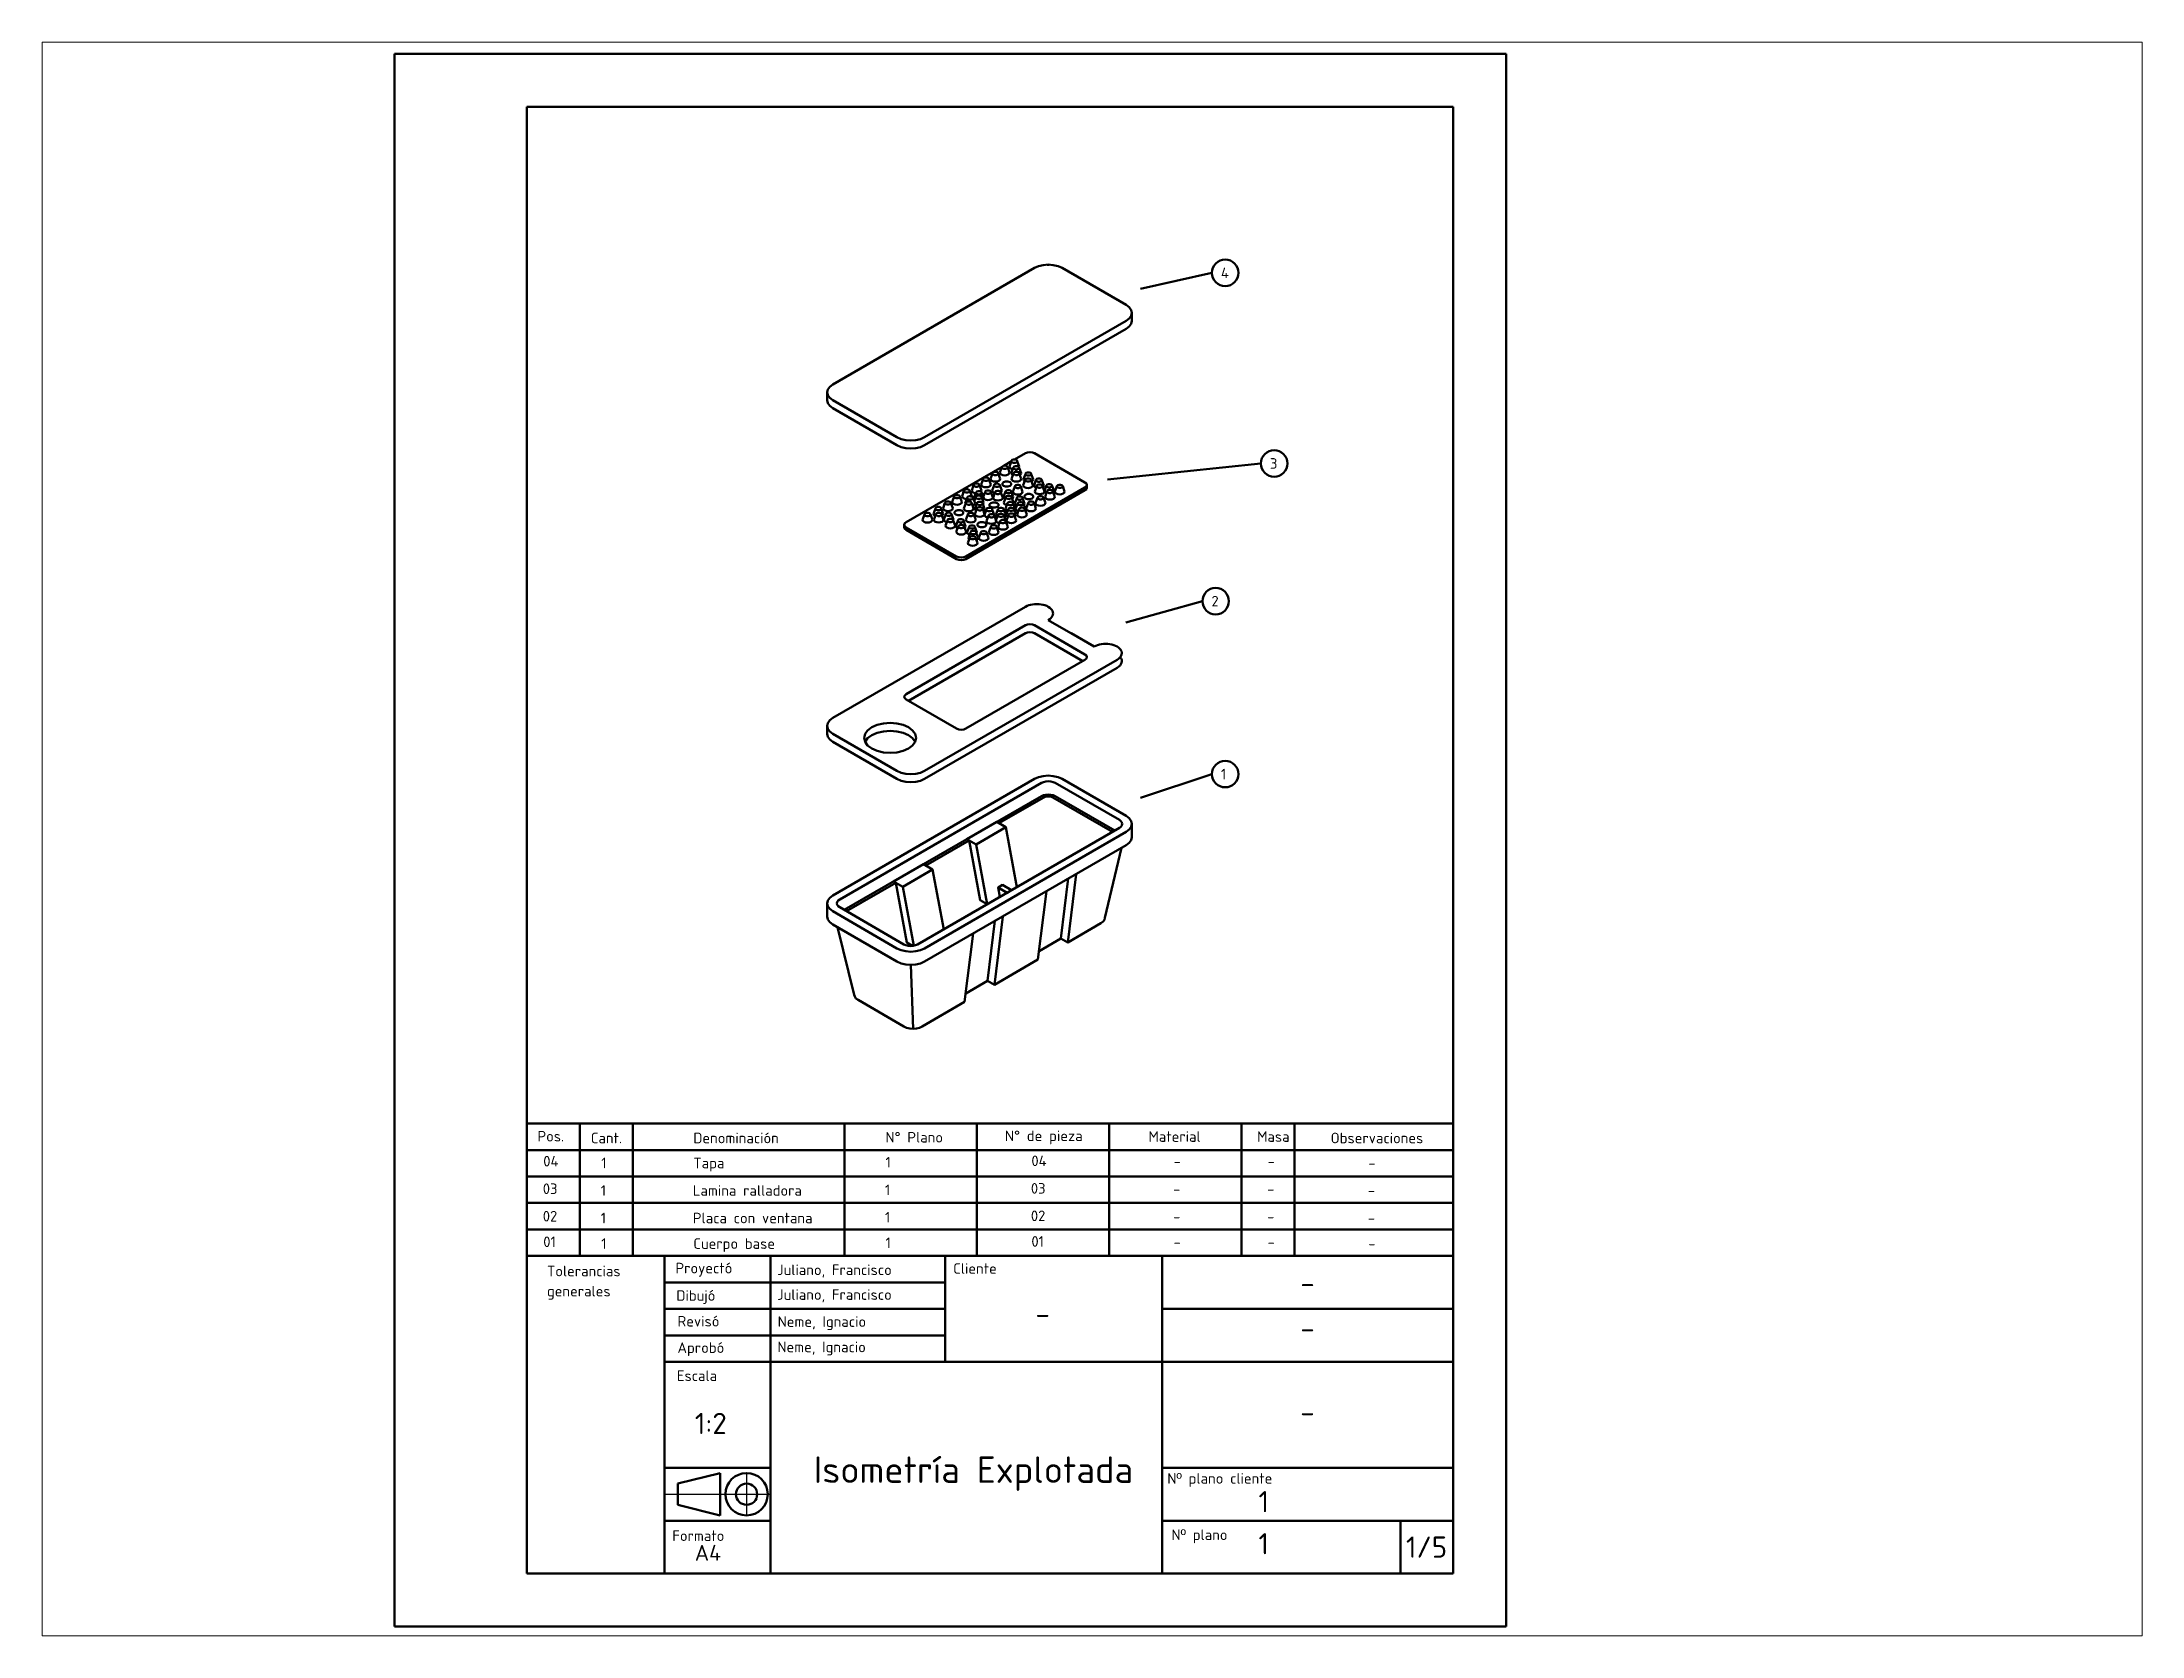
# Paper-space layout 'Presentación2' of a CAD drawing. Header units: millimetres. Extents: x 26 to 231, y 20 to 176.
# The model-space entities are those that its viewports show. They can reach past a viewport. Long polylines and large blocks are cut down to what shows.
import ezdxf

# ---------------------------------------------------------------- set-up
doc = ezdxf.new("R2010")
doc.units = ezdxf.units.MM
doc.header["$LTSCALE"] = 0.25
doc.linetypes.add('ACAD_ISO08W100', pattern=[36, 24, -3, 6, -3])
doc.layers.get('0').update_dxf_attribs({"lineweight": 50})
doc.layers.add('Capa1', color=7, linetype='Continuous')
doc.layers.add('capaCotas', color=7, linetype='Continuous', lineweight=25)
doc.styles.get("Standard").update_dxf_attribs({"font": 'isocpeur.ttf', "height": 2})

psp = doc.layouts.new('Presentación2')

msp = doc.modelspace()

# ---------------------------------------------------------------- texts
for s, height, p in [('4', 2, (2822.85, 2115.14)), ('3', 2, (2832.1, 2079.14)), ('2', 2, (2821.05, 2053.14)), ('1', 2, (2822.85, 2020.49)), ('Pos.', 2, (2693.73, 1952.11)), ('Cant.', 2, (2703.82, 1951.77)), ('Denominación', 2, (2723.17, 1951.77)), ('N° Plano', 2, (2759.47, 1951.91)), ('N° de pieza', 2, (2782.04, 1952.18)), ('Material', 2, (2809.16, 1952.04)), ('Masa', 2, (2829.68, 1952.04)), ('Observaciones', 2, (2843.56, 1951.77)), ('04', 2, (2694.83, 1947.39)), ('1', 2, (2705.78, 1947.05)), ('Tapa', 2, (2723.18, 1947.05)), ('1', 2, (2759.48, 1947.19)), ('04', 2, (2787.04, 1947.46)), ('-', 2, (2813.91, 1947.32)), ('-', 2, (2831.67, 1947.32)), ('-', 2, (2850.69, 1947.05)), ('03', 2, (2694.74, 1942.19)), ('1', 2, (2705.69, 1941.86)), ('Lamina ralladora', 2, (2723.09, 1941.86)), ('1', 2, (2759.39, 1941.99)), ('03', 2, (2786.94, 1942.26)), ('-', 2, (2813.82, 1942.13)), ('-', 2, (2831.58, 1942.13)), ('-', 2, (2850.6, 1941.86)), ('02', 2, (2694.74, 1937)), ('1', 2, (2705.69, 1936.66)), ('Placa con ventana', 2, (2723.09, 1936.66)), ('1', 2, (2759.39, 1936.8)), ('02', 2, (2786.94, 1937.07)), ('-', 2, (2813.82, 1936.93)), ('-', 2, (2831.58, 1936.93)), ('-', 2, (2850.6, 1936.66)), ('01', 2, (2694.83, 1932.17)), ('1', 2, (2705.78, 1931.83)), ('Cuerpo base', 2, (2723.18, 1931.83)), ('1', 2, (2759.48, 1931.97)), ('01', 2, (2787.04, 1932.24)), ('-', 2, (2813.91, 1932.1)), ('-', 2, (2831.67, 1932.1)), ('-', 2, (2850.69, 1931.83)), ('Tolerancias', 2, (2695.53, 1926.65)), ('Proyectó', 2, (2719.8, 1927.2)), ('Juliano, Francisco', 2, (2739.02, 1926.88)), ('Cliente', 2, (2772.28, 1927.12)), ('generales', 2, (2695.53, 1922.85)), ('Dibujó', 2, (2719.97, 1922.02)), ('Juliano, Francisco', 2, (2739.02, 1922.2)), ('-', 4, (2837.84, 1923.4)), ('Revisó', 2, (2720.19, 1917.17)), ('Neme, Ignacio', 2, (2739.11, 1917.1)), ('-', 4, (2787.81, 1917.58)), ('-', 4, (2837.84, 1914.86)), ('Aprobó', 2, (2720.18, 1912.18)), ('Neme, Ignacio', 2, (2739.06, 1912.31)), ('Escala ', 2, (2720.08, 1906.88)), ('1:2', 4, (2723.46, 1896.87)), ('-', 4, (2837.84, 1899.02)), ('Isometría Explotada', 5, (2745.92, 1887.64)), ('Nº plano cliente', 2, (2812.72, 1887.49)), ('1', 4, (2829.94, 1882.1)), ('Formato', 2, (2719.21, 1876.67)), ('Nº plano ', 2, (2813.5, 1876.85)), ('1', 4, (2829.93, 1874.16)), ('A4', 3, (2723.46, 1872.95))]:
    msp.add_text(s, height=height).set_placement(p)
at = {"layer": 'Capa1', "lineweight": 35}
msp.add_text('1/5', height=4, dxfattribs=at).set_placement((2857.79, 1873.52))

# ---------------------------------------------------------------- linework, layer by layer
for p, q in [((2876.74, 2157.5), (2666.74, 2157.5)), ((2666.74, 2157.5), (2666.74, 1860.5)), ((2876.74, 2157.5), (2876.74, 1860.5)), ((2866.74, 2147.5), (2691.74, 2147.5)), ((2691.74, 2147.5), (2691.74, 1870.5)), ((2866.74, 2147.5), (2866.74, 1870.5)), ((2790.23, 2117.7), (2790.23, 2117.49)), ((2807.65, 2113.14), (2821.15, 2116.14)), ((2806.03, 2107.08), (2806.03, 2108.58)), ((2748.45, 2092.08), (2748.45, 2093.58)), ((2781.09, 2078.43), (2781.45, 2079.43)), ((2782.92, 2078.43), (2782.56, 2079.43)), ((2782.91, 2079.58), (2783.27, 2080.58)), ((2783.25, 2078.33), (2783.62, 2079.33)), ((2784.74, 2079.58), (2784.38, 2080.58)), ((2785.09, 2078.33), (2784.72, 2079.33)), ((2801.4, 2077.14), (2830.4, 2080.14)), ((2773.94, 2073.95), (2774.31, 2074.95)), ((2775.78, 2073.95), (2775.41, 2074.95)), ((2775.76, 2075.05), (2776.13, 2076.05)), ((2777.6, 2075.05), (2777.23, 2076.05)), ((2777.54, 2076.18), (2777.9, 2077.18)), ((2777.95, 2073.82), (2778.29, 2074.75)), ((2779.37, 2076.18), (2779.01, 2077.18)), ((2779.31, 2077.25), (2779.68, 2078.25)), ((2779.76, 2073.75), (2779.4, 2074.75)), ((2779.61, 2075.03), (2779.98, 2076.03)), ((2781.15, 2077.25), (2780.78, 2078.25)), ((2781.45, 2075.03), (2781.08, 2076.03)), ((2781.78, 2073.83), (2782.15, 2074.83)), ((2783.62, 2073.83), (2783.25, 2074.83)), ((2783.3, 2077.25), (2783.66, 2078.25)), ((2783.56, 2074.8), (2783.92, 2075.8)), ((2785.13, 2077.25), (2784.76, 2078.25)), ((2785.39, 2074.8), (2785.02, 2075.8)), ((2785.5, 2076.03), (2785.87, 2077.03)), ((2785.55, 2077.15), (2785.91, 2078.15)), ((2787.34, 2076.03), (2786.97, 2077.03)), ((2787.38, 2077.15), (2787.02, 2078.15)), ((2787.54, 2076), (2787.91, 2077)), ((2787.67, 2074.88), (2788.04, 2075.88)), ((2789.38, 2076), (2789.01, 2077)), ((2789.51, 2074.88), (2789.14, 2075.88)), ((2789.49, 2074.93), (2789.85, 2075.93)), ((2789.62, 2073.85), (2789.98, 2074.85)), ((2791.32, 2074.93), (2790.96, 2075.93)), ((2791.45, 2073.85), (2791.09, 2074.85)), ((2791.48, 2074.83), (2791.85, 2075.83)), ((2793.32, 2074.83), (2792.95, 2075.83)), ((2797.52, 2075.58), (2797.52, 2076.08)), ((2768.53, 2070.63), (2768.9, 2071.63)), ((2770.37, 2070.63), (2770, 2071.63)), ((2770.35, 2071.68), (2770.72, 2072.68)), ((2772.19, 2071.68), (2771.82, 2072.68)), ((2772.08, 2072.88), (2772.45, 2073.88)), ((2773.92, 2072.88), (2773.55, 2073.88)), ((2774.29, 2071.65), (2774.66, 2072.65)), ((2774.55, 2072.65), (2774.92, 2073.65)), ((2776.13, 2071.65), (2775.76, 2072.65)), ((2776.39, 2072.65), (2776.02, 2073.65)), ((2776.19, 2073.6), (2776.56, 2074.6)), ((2776.25, 2073.03), (2776.52, 2073.78)), ((2776.37, 2071.6), (2776.73, 2072.6)), ((2776.37, 2070.6), (2776.73, 2071.6)), ((2777.99, 2072.78), (2777.62, 2073.78)), ((2778.03, 2073.6), (2777.66, 2074.6)), ((2778.2, 2071.6), (2777.84, 2072.6)), ((2778.2, 2070.6), (2777.84, 2071.6)), ((2778.19, 2070.45), (2778.55, 2071.45)), ((2780.02, 2070.45), (2779.66, 2071.45)), ((2779.79, 2073.68), (2780.16, 2074.68)), ((2780.35, 2070.45), (2780.72, 2071.45)), ((2781.63, 2073.68), (2781.26, 2074.68)), ((2781.82, 2072.75), (2782.19, 2073.75)), ((2782.19, 2070.45), (2781.82, 2071.45)), ((2782.13, 2071.58), (2782.49, 2072.58)), ((2782.3, 2070.48), (2782.67, 2071.48)), ((2783.66, 2072.75), (2783.29, 2073.75)), ((2783.96, 2071.58), (2783.6, 2072.58)), ((2784.14, 2070.48), (2783.77, 2071.48)), ((2783.9, 2072.6), (2784.27, 2073.6)), ((2784.07, 2071.55), (2784.44, 2072.55)), ((2784.33, 2070.5), (2784.7, 2071.5)), ((2785.74, 2072.6), (2785.37, 2073.6)), ((2785.91, 2071.55), (2785.54, 2072.55)), ((2786.17, 2070.5), (2785.8, 2071.5)), ((2786.07, 2071.65), (2786.43, 2072.65)), ((2787.9, 2071.65), (2787.54, 2072.65)), ((2787.84, 2072.68), (2788.21, 2073.68)), ((2789.68, 2072.68), (2789.31, 2073.68)), ((2763.03, 2068.08), (2763.03, 2068.58)), ((2766.49, 2069.5), (2766.86, 2070.5)), ((2768.33, 2069.5), (2767.96, 2070.5)), ((2768.62, 2069.53), (2768.98, 2070.53)), ((2770.45, 2069.53), (2770.09, 2070.53)), ((2770.48, 2069.55), (2770.85, 2070.55)), ((2770.82, 2068.4), (2771.19, 2069.4)), ((2772.32, 2069.55), (2771.95, 2070.55)), ((2772.66, 2068.4), (2772.29, 2069.4)), ((2772.77, 2068.33), (2773.14, 2069.33)), ((2772.86, 2067.23), (2773.23, 2068.23)), ((2774.61, 2068.33), (2774.24, 2069.33)), ((2774.7, 2067.23), (2774.33, 2068.23)), ((2774.68, 2069.53), (2775.05, 2070.53)), ((2774.89, 2067.15), (2775.26, 2068.15)), ((2775.15, 2066.1), (2775.52, 2067.1)), ((2776.52, 2069.53), (2776.15, 2070.53)), ((2776.73, 2067.15), (2776.36, 2068.15)), ((2776.99, 2066.1), (2776.62, 2067.1)), ((2777.1, 2066.08), (2777.47, 2067.08)), ((2778.94, 2066.08), (2778.57, 2067.08)), ((2778.58, 2069.28), (2778.94, 2070.28)), ((2779.01, 2067.18), (2779.38, 2068.18)), ((2780.41, 2069.28), (2780.05, 2070.28)), ((2780.35, 2069.35), (2780.72, 2070.35)), ((2780.85, 2067.18), (2780.48, 2068.18)), ((2780.74, 2068.18), (2781.11, 2069.18)), ((2782.19, 2069.35), (2781.82, 2070.35)), ((2782.58, 2068.18), (2782.21, 2069.18)), ((2782.34, 2069.4), (2782.71, 2070.4)), ((2784.18, 2069.4), (2783.81, 2070.4)), ((2775.02, 2065.13), (2775.39, 2066.13)), ((2776.86, 2065.13), (2776.49, 2066.13)), ((2804.85, 2050.14), (2819.35, 2054.14)), ((2790.23, 2050.58), (2798.89, 2045.58)), ((2798.89, 2045.58), (2794.56, 2048.08)), ((2748.45, 2029.08), (2748.45, 2030.58)), ((2807.65, 2016.99), (2821.15, 2021.49)), ((2789.37, 2017.08), (2780.92, 2012.2)), ((2806.03, 2009.58), (2806.03, 2012.08)), ((2775.29, 2008.95), (2767.07, 2004.2)), ((2800.91, 1994.33), (2804.07, 2007.57)), ((2761.44, 2000.95), (2752.13, 1995.58)), ((2788.28, 1986.45), (2789.88, 1999.37)), ((2793.91, 1989.7), (2795.51, 2002.62)), ((2748.45, 1994.58), (2748.45, 1997.08)), ((2753.58, 1979.83), (2750.43, 1992.56)), ((2780.06, 1981.7), (2781.66, 1994.62)), ((2774.43, 1978.45), (2776.03, 1991.37)), ((2764.69, 1973.41), (2764.28, 1985.46)), ((2701.74, 1955.5), (2691.74, 1955.5)), ((2701.74, 1950.5), (2701.74, 1955.5)), ((2701.74, 1955.5), (2711.74, 1955.5)), ((2711.74, 1955.5), (2711.74, 1950.5)), ((2711.74, 1955.5), (2751.74, 1955.5)), ((2751.74, 1955.5), (2751.74, 1950.5)), ((2751.74, 1955.5), (2776.74, 1955.5)), ((2776.74, 1955.5), (2801.74, 1955.5)), ((2776.74, 1955.5), (2776.74, 1950.5)), ((2801.74, 1955.5), (2826.74, 1955.5)), ((2801.74, 1955.5), (2801.74, 1950.5)), ((2826.74, 1955.5), (2836.74, 1955.5)), ((2826.74, 1955.5), (2826.74, 1950.5)), ((2836.74, 1955.5), (2866.74, 1955.5)), ((2836.74, 1955.5), (2836.74, 1950.5)), ((2701.74, 1950.5), (2691.74, 1950.5)), ((2701.74, 1945.5), (2701.74, 1950.5)), ((2701.74, 1950.5), (2711.74, 1950.5)), ((2711.74, 1950.5), (2711.74, 1945.5)), ((2711.74, 1950.5), (2751.74, 1950.5)), ((2751.74, 1950.5), (2751.74, 1945.5)), ((2751.74, 1950.5), (2776.74, 1950.5)), ((2776.74, 1950.5), (2801.74, 1950.5)), ((2776.74, 1950.5), (2776.74, 1945.5)), ((2801.74, 1950.5), (2826.74, 1950.5)), ((2801.74, 1950.5), (2801.74, 1945.5)), ((2826.74, 1950.5), (2836.74, 1950.5)), ((2826.74, 1950.5), (2826.74, 1945.5)), ((2836.74, 1950.5), (2866.74, 1950.5)), ((2836.74, 1950.5), (2836.74, 1945.5)), ((2701.74, 1945.5), (2691.74, 1945.5)), ((2701.74, 1940.5), (2701.74, 1945.5)), ((2701.74, 1945.5), (2711.74, 1945.5)), ((2711.74, 1945.5), (2711.74, 1940.5)), ((2711.74, 1945.5), (2751.74, 1945.5)), ((2751.74, 1945.5), (2751.74, 1940.5)), ((2751.74, 1945.5), (2776.74, 1945.5)), ((2776.74, 1945.5), (2801.74, 1945.5)), ((2776.74, 1945.5), (2776.74, 1940.5)), ((2801.74, 1945.5), (2826.74, 1945.5)), ((2801.74, 1945.5), (2801.74, 1940.5)), ((2826.74, 1945.5), (2836.74, 1945.5)), ((2826.74, 1945.5), (2826.74, 1940.5)), ((2836.74, 1945.5), (2866.74, 1945.5)), ((2836.74, 1945.5), (2836.74, 1940.5)), ((2701.74, 1940.5), (2691.74, 1940.5)), ((2701.74, 1935.5), (2701.74, 1940.5)), ((2701.74, 1940.5), (2711.74, 1940.5)), ((2711.74, 1940.5), (2711.74, 1935.5)), ((2711.74, 1940.5), (2751.74, 1940.5)), ((2751.74, 1940.5), (2751.74, 1935.5)), ((2751.74, 1940.5), (2776.74, 1940.5)), ((2776.74, 1940.5), (2801.74, 1940.5)), ((2776.74, 1940.5), (2776.74, 1935.5)), ((2801.74, 1940.5), (2826.74, 1940.5)), ((2801.74, 1940.5), (2801.74, 1935.5)), ((2826.74, 1940.5), (2836.74, 1940.5)), ((2826.74, 1940.5), (2826.74, 1935.5)), ((2836.74, 1940.5), (2866.74, 1940.5)), ((2836.74, 1940.5), (2836.74, 1935.5)), ((2701.74, 1935.5), (2691.74, 1935.5)), ((2701.74, 1930.5), (2701.74, 1935.5)), ((2701.74, 1935.5), (2711.74, 1935.5)), ((2711.74, 1935.5), (2711.74, 1930.5)), ((2711.74, 1935.5), (2751.74, 1935.5)), ((2751.74, 1935.5), (2751.74, 1930.5)), ((2751.74, 1935.5), (2776.74, 1935.5)), ((2776.74, 1935.5), (2801.74, 1935.5)), ((2776.74, 1935.5), (2776.74, 1930.5)), ((2801.74, 1935.5), (2826.74, 1935.5)), ((2801.74, 1935.5), (2801.74, 1930.5)), ((2826.74, 1935.5), (2836.74, 1935.5)), ((2826.74, 1935.5), (2826.74, 1930.5)), ((2836.74, 1935.5), (2866.74, 1935.5)), ((2836.74, 1935.5), (2836.74, 1930.5)), ((2691.74, 1930.5), (2866.74, 1930.5)), ((2691.74, 1930.5), (2701.74, 1930.5)), ((2717.74, 1920.5), (2717.74, 1930.5)), ((2737.74, 1920.5), (2737.74, 1930.5)), ((2770.74, 1915.5), (2770.74, 1930.5)), ((2801.74, 1930.5), (2811.74, 1930.5)), ((2811.74, 1930.5), (2811.74, 1870.5)), ((2717.74, 1925.5), (2760.74, 1925.5)), ((2760.74, 1925.5), (2770.74, 1925.5)), ((2717.74, 1920.5), (2760.74, 1920.5)), ((2717.74, 1920.5), (2717.74, 1870.5)), ((2737.74, 1920.5), (2737.74, 1870.5)), ((2760.74, 1920.5), (2770.74, 1920.5)), ((2866.74, 1920.5), (2811.74, 1920.5)), ((2717.74, 1915.5), (2760.74, 1915.5)), ((2760.74, 1915.5), (2770.74, 1915.5)), ((2770.74, 1915.5), (2770.74, 1910.5)), ((2717.74, 1910.5), (2760.74, 1910.5)), ((2760.74, 1910.5), (2801.74, 1910.5)), ((2801.74, 1910.5), (2866.74, 1910.5)), ((2717.74, 1890.5), (2737.74, 1890.5)), ((2720.24, 1887.5), (2728.24, 1889.5)), ((2728.24, 1889.5), (2728.24, 1881.5)), ((2866.74, 1890.5), (2811.74, 1890.5)), ((2717.74, 1883.37), (2717.74, 1885.87)), ((2720.24, 1883.5), (2720.24, 1887.5)), ((2717.74, 1883.37), (2717.74, 1880.5)), ((2717.74, 1880.5), (2737.74, 1880.5)), ((2717.74, 1880.5), (2717.74, 1880.5)), ((2717.74, 1880.5), (2720.24, 1880.5)), ((2720.24, 1883.5), (2728.24, 1881.5)), ((2866.74, 1880.5), (2811.74, 1880.5)), ((2866.74, 1880.5), (2856.74, 1880.5)), ((2856.74, 1880.5), (2856.74, 1870.5)), ((2691.74, 1870.5), (2866.74, 1870.5)), ((2666.74, 1860.5), (2876.74, 1860.5))]:
    msp.add_line(p, q)
for points in [[(2804.96, 2107.08), (2805.54, 2107.52), (2805.91, 2108.03), (2806.03, 2108.58), (2805.91, 2109.12), (2805.54, 2109.64), (2804.96, 2110.08), (2792.83, 2117.08), (2792.07, 2117.41), (2791.18, 2117.62), (2790.23, 2117.7), (2789.28, 2117.62), (2788.4, 2117.41), (2787.63, 2117.08), (2749.53, 2095.08), (2748.95, 2094.64), (2748.58, 2094.12), (2748.45, 2093.58), (2748.58, 2093.03), (2748.95, 2092.52), (2749.53, 2092.08), (2761.65, 2085.08), (2762.41, 2084.74), (2763.3, 2084.53), (2764.25, 2084.45), (2765.2, 2084.53), (2766.09, 2084.74), (2766.85, 2085.08)], [(2782.4, 2079.65), (2782.15, 2079.73), (2781.86, 2079.73), (2781.62, 2079.65), (2781.47, 2079.51), (2781.47, 2079.34), (2781.62, 2079.2), (2781.86, 2079.12), (2782.15, 2079.12), (2782.4, 2079.2), (2782.54, 2079.34), (2782.54, 2079.51)], [(2784.21, 2080.8), (2783.97, 2080.88), (2783.68, 2080.88), (2783.43, 2080.8), (2783.29, 2080.66), (2783.29, 2080.49), (2783.43, 2080.35), (2783.68, 2080.27), (2783.97, 2080.27), (2784.21, 2080.35), (2784.36, 2080.49), (2784.36, 2080.66)], [(2784.56, 2079.55), (2784.31, 2079.63), (2784.03, 2079.63), (2783.78, 2079.55), (2783.64, 2079.41), (2783.64, 2079.24), (2783.78, 2079.1), (2784.03, 2079.02), (2784.31, 2079.02), (2784.56, 2079.1), (2784.7, 2079.24), (2784.7, 2079.41)], [(2775.25, 2075.18), (2775, 2075.26), (2774.72, 2075.26), (2774.47, 2075.18), (2774.33, 2075.03), (2774.33, 2074.87), (2774.47, 2074.73), (2774.72, 2074.64), (2775, 2074.64), (2775.25, 2074.73), (2775.39, 2074.87), (2775.39, 2075.03)], [(2777.07, 2076.28), (2776.82, 2076.36), (2776.54, 2076.36), (2776.29, 2076.28), (2776.15, 2076.13), (2776.15, 2075.97), (2776.29, 2075.83), (2776.54, 2075.74), (2776.82, 2075.74), (2777.07, 2075.83), (2777.21, 2075.97), (2777.21, 2076.13)], [(2777.5, 2074.83), (2777.26, 2074.91), (2776.97, 2074.91), (2776.72, 2074.83), (2776.58, 2074.68), (2776.58, 2074.52), (2776.72, 2074.38), (2776.97, 2074.29), (2777.26, 2074.29), (2777.5, 2074.38), (2777.64, 2074.52), (2777.64, 2074.68)], [(2778.84, 2077.4), (2778.6, 2077.48), (2778.31, 2077.48), (2778.07, 2077.4), (2777.92, 2077.26), (2777.92, 2077.09), (2778.07, 2076.95), (2778.31, 2076.87), (2778.6, 2076.87), (2778.84, 2076.95), (2778.99, 2077.09), (2778.99, 2077.26)], [(2779.23, 2074.98), (2778.99, 2075.06), (2778.7, 2075.06), (2778.45, 2074.98), (2778.31, 2074.83), (2778.31, 2074.67), (2778.45, 2074.53), (2778.7, 2074.44), (2778.99, 2074.44), (2779.23, 2074.53), (2779.38, 2074.67), (2779.38, 2074.83)], [(2780.62, 2078.48), (2780.37, 2078.56), (2780.09, 2078.56), (2779.84, 2078.48), (2779.7, 2078.33), (2779.7, 2078.17), (2779.84, 2078.03), (2780.09, 2077.94), (2780.37, 2077.94), (2780.62, 2078.03), (2780.76, 2078.17), (2780.76, 2078.33)], [(2780.92, 2076.25), (2780.68, 2076.33), (2780.39, 2076.33), (2780.14, 2076.25), (2780, 2076.11), (2780, 2075.94), (2780.14, 2075.8), (2780.39, 2075.72), (2780.68, 2075.72), (2780.92, 2075.8), (2781.07, 2075.94), (2781.07, 2076.11)], [(2781.1, 2074.9), (2780.85, 2074.98), (2780.56, 2074.98), (2780.32, 2074.9), (2780.17, 2074.76), (2780.17, 2074.59), (2780.32, 2074.45), (2780.56, 2074.37), (2780.85, 2074.37), (2781.1, 2074.45), (2781.24, 2074.59), (2781.24, 2074.76)], [(2783, 2076.6), (2782.62, 2076.73), (2782.17, 2076.73), (2781.79, 2076.6), (2781.57, 2076.38), (2781.57, 2076.12), (2781.79, 2075.9), (2782.17, 2075.77), (2782.62, 2075.77), (2783, 2075.9), (2783.22, 2076.12), (2783.22, 2076.38)], [(2783.09, 2075.05), (2782.84, 2075.13), (2782.56, 2075.13), (2782.31, 2075.05), (2782.17, 2074.91), (2782.17, 2074.74), (2782.31, 2074.6), (2782.56, 2074.52), (2782.84, 2074.52), (2783.09, 2074.6), (2783.23, 2074.74), (2783.23, 2074.91)], [(2784.6, 2078.48), (2784.36, 2078.56), (2784.07, 2078.56), (2783.82, 2078.48), (2783.68, 2078.33), (2783.68, 2078.17), (2783.82, 2078.03), (2784.07, 2077.94), (2784.36, 2077.94), (2784.6, 2078.03), (2784.75, 2078.17), (2784.75, 2078.33)], [(2784.86, 2076.03), (2784.62, 2076.11), (2784.33, 2076.11), (2784.08, 2076.03), (2783.94, 2075.88), (2783.94, 2075.72), (2784.08, 2075.58), (2784.33, 2075.49), (2784.62, 2075.49), (2784.86, 2075.58), (2785.01, 2075.72), (2785.01, 2075.88)], [(2786.81, 2077.25), (2786.56, 2077.33), (2786.28, 2077.33), (2786.03, 2077.25), (2785.89, 2077.11), (2785.89, 2076.94), (2786.03, 2076.8), (2786.28, 2076.72), (2786.56, 2076.72), (2786.81, 2076.8), (2786.95, 2076.94), (2786.95, 2077.11)], [(2786.86, 2078.38), (2786.61, 2078.46), (2786.32, 2078.46), (2786.08, 2078.38), (2785.93, 2078.23), (2785.93, 2078.07), (2786.08, 2077.93), (2786.32, 2077.84), (2786.61, 2077.84), (2786.86, 2077.93), (2787, 2078.07), (2787, 2078.23)], [(2788.85, 2077.23), (2788.6, 2077.31), (2788.31, 2077.31), (2788.07, 2077.23), (2787.93, 2077.08), (2787.93, 2076.92), (2788.07, 2076.78), (2788.31, 2076.69), (2788.6, 2076.69), (2788.85, 2076.78), (2788.99, 2076.92), (2788.99, 2077.08)], [(2788.98, 2076.1), (2788.73, 2076.18), (2788.44, 2076.18), (2788.2, 2076.1), (2788.05, 2075.96), (2788.05, 2075.79), (2788.2, 2075.65), (2788.44, 2075.57), (2788.73, 2075.57), (2788.98, 2075.65), (2789.12, 2075.79), (2789.12, 2075.96)], [(2790.8, 2076.15), (2790.55, 2076.23), (2790.26, 2076.23), (2790.02, 2076.15), (2789.87, 2076.01), (2789.87, 2075.84), (2790.02, 2075.7), (2790.26, 2075.62), (2790.55, 2075.62), (2790.8, 2075.7), (2790.94, 2075.84), (2790.94, 2076.01)], [(2790.93, 2075.08), (2790.68, 2075.16), (2790.39, 2075.16), (2790.15, 2075.08), (2790, 2074.93), (2790, 2074.77), (2790.15, 2074.63), (2790.39, 2074.54), (2790.68, 2074.54), (2790.93, 2074.63), (2791.07, 2074.77), (2791.07, 2074.93)], [(2792.79, 2076.05), (2792.54, 2076.13), (2792.26, 2076.13), (2792.01, 2076.05), (2791.87, 2075.91), (2791.87, 2075.74), (2792.01, 2075.6), (2792.26, 2075.52), (2792.54, 2075.52), (2792.79, 2075.6), (2792.93, 2075.74), (2792.93, 2075.91)], [(2767.8, 2070.73), (2767.56, 2070.81), (2767.27, 2070.81), (2767.02, 2070.73), (2766.88, 2070.58), (2766.88, 2070.42), (2767.02, 2070.28), (2767.27, 2070.19), (2767.56, 2070.19), (2767.8, 2070.28), (2767.95, 2070.42), (2767.95, 2070.58)], [(2769.84, 2071.85), (2769.59, 2071.93), (2769.31, 2071.93), (2769.06, 2071.85), (2768.92, 2071.71), (2768.92, 2071.54), (2769.06, 2071.4), (2769.31, 2071.32), (2769.59, 2071.32), (2769.84, 2071.4), (2769.98, 2071.54), (2769.98, 2071.71)], [(2769.92, 2070.75), (2769.68, 2070.83), (2769.39, 2070.83), (2769.15, 2070.75), (2769, 2070.61), (2769, 2070.44), (2769.15, 2070.3), (2769.39, 2070.22), (2769.68, 2070.22), (2769.92, 2070.3), (2770.07, 2070.44), (2770.07, 2070.61)], [(2771.66, 2072.9), (2771.41, 2072.98), (2771.12, 2072.98), (2770.88, 2072.9), (2770.73, 2072.76), (2770.73, 2072.59), (2770.88, 2072.45), (2771.12, 2072.37), (2771.41, 2072.37), (2771.66, 2072.45), (2771.8, 2072.59), (2771.8, 2072.76)], [(2771.79, 2070.78), (2771.54, 2070.86), (2771.25, 2070.86), (2771.01, 2070.78), (2770.86, 2070.63), (2770.86, 2070.47), (2771.01, 2070.33), (2771.25, 2070.24), (2771.54, 2070.24), (2771.79, 2070.33), (2771.93, 2070.47), (2771.93, 2070.63)], [(2773.39, 2074.1), (2773.14, 2074.18), (2772.86, 2074.18), (2772.61, 2074.1), (2772.47, 2073.96), (2772.47, 2073.79), (2772.61, 2073.65), (2772.86, 2073.57), (2773.14, 2073.57), (2773.39, 2073.65), (2773.53, 2073.79), (2773.53, 2073.96)], [(2773.95, 2071.18), (2773.57, 2071.3), (2773.12, 2071.3), (2772.74, 2071.18), (2772.52, 2070.95), (2772.52, 2070.7), (2772.74, 2070.48), (2773.12, 2070.35), (2773.57, 2070.35), (2773.95, 2070.48), (2774.17, 2070.7), (2774.17, 2070.95)], [(2775.6, 2072.88), (2775.35, 2072.96), (2775.06, 2072.96), (2774.82, 2072.88), (2774.67, 2072.73), (2774.67, 2072.57), (2774.82, 2072.43), (2775.06, 2072.34), (2775.35, 2072.34), (2775.6, 2072.43), (2775.74, 2072.57), (2775.74, 2072.73)], [(2775.86, 2073.88), (2775.61, 2073.96), (2775.32, 2073.96), (2775.08, 2073.88), (2774.93, 2073.73), (2774.93, 2073.57), (2775.08, 2073.43), (2775.32, 2073.34), (2775.61, 2073.34), (2775.86, 2073.43), (2776, 2073.57), (2776, 2073.73)], [(2775.99, 2070.75), (2775.74, 2070.83), (2775.45, 2070.83), (2775.21, 2070.75), (2775.06, 2070.61), (2775.06, 2070.44), (2775.21, 2070.3), (2775.45, 2070.22), (2775.74, 2070.22), (2775.99, 2070.3), (2776.13, 2070.44), (2776.13, 2070.61)], [(2777.46, 2074), (2777.21, 2074.08), (2776.93, 2074.08), (2776.68, 2074), (2776.54, 2073.86), (2776.54, 2073.69), (2776.68, 2073.55), (2776.93, 2073.47), (2777.21, 2073.47), (2777.46, 2073.55), (2777.6, 2073.69), (2777.6, 2073.86)], [(2777.68, 2072.83), (2777.43, 2072.91), (2777.14, 2072.91), (2776.9, 2072.83), (2776.75, 2072.68), (2776.75, 2072.52), (2776.9, 2072.38), (2777.14, 2072.29), (2777.43, 2072.29), (2777.68, 2072.38), (2777.82, 2072.52), (2777.82, 2072.68)], [(2777.68, 2071.83), (2777.43, 2071.91), (2777.14, 2071.91), (2776.9, 2071.83), (2776.75, 2071.68), (2776.75, 2071.52), (2776.9, 2071.38), (2777.14, 2071.29), (2777.43, 2071.29), (2777.68, 2071.38), (2777.82, 2071.52), (2777.82, 2071.68)], [(2779.49, 2071.68), (2779.25, 2071.76), (2778.96, 2071.76), (2778.71, 2071.68), (2778.57, 2071.53), (2778.57, 2071.37), (2778.71, 2071.23), (2778.96, 2071.14), (2779.25, 2071.14), (2779.49, 2071.23), (2779.64, 2071.37), (2779.64, 2071.53)], [(2780.58, 2072.65), (2780.19, 2072.78), (2779.75, 2072.78), (2779.36, 2072.65), (2779.14, 2072.43), (2779.14, 2072.17), (2779.36, 2071.95), (2779.75, 2071.82), (2780.19, 2071.82), (2780.58, 2071.95), (2780.8, 2072.17), (2780.8, 2072.43)], [(2781.66, 2071.68), (2781.41, 2071.76), (2781.13, 2071.76), (2780.88, 2071.68), (2780.74, 2071.53), (2780.74, 2071.37), (2780.88, 2071.23), (2781.13, 2071.14), (2781.41, 2071.14), (2781.66, 2071.23), (2781.8, 2071.37), (2781.8, 2071.53)], [(2783.13, 2073.98), (2782.88, 2074.06), (2782.6, 2074.06), (2782.35, 2073.98), (2782.21, 2073.83), (2782.21, 2073.67), (2782.35, 2073.53), (2782.6, 2073.44), (2782.88, 2073.44), (2783.13, 2073.53), (2783.27, 2073.67), (2783.27, 2073.83)], [(2783.43, 2072.8), (2783.19, 2072.88), (2782.9, 2072.88), (2782.66, 2072.8), (2782.51, 2072.66), (2782.51, 2072.49), (2782.66, 2072.35), (2782.9, 2072.27), (2783.19, 2072.27), (2783.43, 2072.35), (2783.58, 2072.49), (2783.58, 2072.66)], [(2783.61, 2071.7), (2783.36, 2071.78), (2783.08, 2071.78), (2782.83, 2071.7), (2782.69, 2071.56), (2782.69, 2071.39), (2782.83, 2071.25), (2783.08, 2071.17), (2783.36, 2071.17), (2783.61, 2071.25), (2783.75, 2071.39), (2783.75, 2071.56)], [(2785.21, 2073.83), (2784.96, 2073.91), (2784.68, 2073.91), (2784.43, 2073.83), (2784.29, 2073.68), (2784.29, 2073.52), (2784.43, 2073.38), (2784.68, 2073.29), (2784.96, 2073.29), (2785.21, 2073.38), (2785.35, 2073.52), (2785.35, 2073.68)], [(2785.38, 2072.78), (2785.14, 2072.86), (2784.85, 2072.86), (2784.6, 2072.78), (2784.46, 2072.63), (2784.46, 2072.47), (2784.6, 2072.33), (2784.85, 2072.24), (2785.14, 2072.24), (2785.38, 2072.33), (2785.53, 2072.47), (2785.53, 2072.63)], [(2785.64, 2071.73), (2785.4, 2071.81), (2785.11, 2071.81), (2784.86, 2071.73), (2784.72, 2071.58), (2784.72, 2071.42), (2784.86, 2071.28), (2785.11, 2071.19), (2785.4, 2071.19), (2785.64, 2071.28), (2785.79, 2071.42), (2785.79, 2071.58)], [(2787.16, 2074.25), (2786.77, 2074.38), (2786.33, 2074.38), (2785.95, 2074.25), (2785.72, 2074.03), (2785.72, 2073.77), (2785.95, 2073.55), (2786.33, 2073.42), (2786.77, 2073.42), (2787.16, 2073.55), (2787.38, 2073.77), (2787.38, 2074.03)], [(2787.37, 2072.88), (2787.13, 2072.96), (2786.84, 2072.96), (2786.6, 2072.88), (2786.45, 2072.73), (2786.45, 2072.57), (2786.6, 2072.43), (2786.84, 2072.34), (2787.13, 2072.34), (2787.37, 2072.43), (2787.52, 2072.57), (2787.52, 2072.73)], [(2789.15, 2073.9), (2788.9, 2073.98), (2788.62, 2073.98), (2788.37, 2073.9), (2788.23, 2073.76), (2788.23, 2073.59), (2788.37, 2073.45), (2788.62, 2073.37), (2788.9, 2073.37), (2789.15, 2073.45), (2789.29, 2073.59), (2789.29, 2073.76)], [(2772.13, 2069.63), (2771.89, 2069.71), (2771.6, 2069.71), (2771.35, 2069.63), (2771.21, 2069.48), (2771.21, 2069.32), (2771.35, 2069.18), (2771.6, 2069.09), (2771.89, 2069.09), (2772.13, 2069.18), (2772.28, 2069.32), (2772.28, 2069.48)], [(2774.08, 2069.55), (2773.83, 2069.63), (2773.55, 2069.63), (2773.3, 2069.55), (2773.16, 2069.41), (2773.16, 2069.24), (2773.3, 2069.1), (2773.55, 2069.02), (2773.83, 2069.02), (2774.08, 2069.1), (2774.22, 2069.24), (2774.22, 2069.41)], [(2774.17, 2068.45), (2773.92, 2068.53), (2773.64, 2068.53), (2773.39, 2068.45), (2773.25, 2068.31), (2773.25, 2068.14), (2773.39, 2068), (2773.64, 2067.92), (2773.92, 2067.92), (2774.17, 2068), (2774.31, 2068.14), (2774.31, 2068.31)], [(2776.2, 2068.38), (2775.96, 2068.46), (2775.67, 2068.46), (2775.42, 2068.38), (2775.28, 2068.23), (2775.28, 2068.07), (2775.42, 2067.93), (2775.67, 2067.84), (2775.96, 2067.84), (2776.2, 2067.93), (2776.35, 2068.07), (2776.35, 2068.23)], [(2776.46, 2067.33), (2776.22, 2067.41), (2775.93, 2067.41), (2775.68, 2067.33), (2775.54, 2067.18), (2775.54, 2067.02), (2775.68, 2066.88), (2775.93, 2066.79), (2776.22, 2066.79), (2776.46, 2066.88), (2776.61, 2067.02), (2776.61, 2067.18)], [(2778.28, 2068.93), (2777.9, 2069.05), (2777.45, 2069.05), (2777.07, 2068.93), (2776.85, 2068.7), (2776.85, 2068.45), (2777.07, 2068.23), (2777.45, 2068.1), (2777.9, 2068.1), (2778.28, 2068.23), (2778.5, 2068.45), (2778.5, 2068.7)], [(2778.41, 2067.3), (2778.16, 2067.38), (2777.88, 2067.38), (2777.63, 2067.3), (2777.49, 2067.16), (2777.49, 2066.99), (2777.63, 2066.85), (2777.88, 2066.77), (2778.16, 2066.77), (2778.41, 2066.85), (2778.55, 2066.99), (2778.55, 2067.16)], [(2779.88, 2070.5), (2779.64, 2070.58), (2779.35, 2070.58), (2779.1, 2070.5), (2778.96, 2070.36), (2778.96, 2070.19), (2779.1, 2070.05), (2779.35, 2069.97), (2779.64, 2069.97), (2779.88, 2070.05), (2780.03, 2070.19), (2780.03, 2070.36)], [(2780.32, 2068.4), (2780.07, 2068.48), (2779.78, 2068.48), (2779.54, 2068.4), (2779.39, 2068.26), (2779.39, 2068.09), (2779.54, 2067.95), (2779.78, 2067.87), (2780.07, 2067.87), (2780.32, 2067.95), (2780.46, 2068.09), (2780.46, 2068.26)], [(2781.66, 2070.58), (2781.41, 2070.66), (2781.13, 2070.66), (2780.88, 2070.58), (2780.74, 2070.43), (2780.74, 2070.27), (2780.88, 2070.13), (2781.13, 2070.04), (2781.41, 2070.04), (2781.66, 2070.13), (2781.8, 2070.27), (2781.8, 2070.43)], [(2782.05, 2069.4), (2781.8, 2069.48), (2781.52, 2069.48), (2781.27, 2069.4), (2781.13, 2069.26), (2781.13, 2069.09), (2781.27, 2068.95), (2781.52, 2068.87), (2781.8, 2068.87), (2782.05, 2068.95), (2782.19, 2069.09), (2782.19, 2069.26)], [(2783.65, 2070.63), (2783.4, 2070.71), (2783.12, 2070.71), (2782.87, 2070.63), (2782.73, 2070.48), (2782.73, 2070.32), (2782.87, 2070.18), (2783.12, 2070.09), (2783.4, 2070.09), (2783.65, 2070.18), (2783.79, 2070.32), (2783.79, 2070.48)], [(2776.33, 2066.35), (2776.09, 2066.43), (2775.8, 2066.43), (2775.55, 2066.35), (2775.41, 2066.21), (2775.41, 2066.04), (2775.55, 2065.9), (2775.8, 2065.82), (2776.09, 2065.82), (2776.33, 2065.9), (2776.48, 2066.04), (2776.48, 2066.21)], [(2797.16, 2043.08), (2797.43, 2043.31), (2797.52, 2043.58), (2797.43, 2043.85), (2797.16, 2044.08), (2787.63, 2049.58), (2787.24, 2049.73), (2786.77, 2049.78), (2786.3, 2049.73), (2785.9, 2049.58), (2763.39, 2036.58), (2763.12, 2036.35), (2763.03, 2036.08), (2763.12, 2035.81), (2763.39, 2035.58), (2772.91, 2030.08), (2773.31, 2029.92), (2773.78, 2029.87), (2774.25, 2029.92), (2774.64, 2030.08)], [(2763.82, 2030.33), (2762.8, 2030.78), (2761.62, 2031.06), (2760.35, 2031.15), (2759.09, 2031.06), (2757.91, 2030.78), (2756.89, 2030.33), (2756.11, 2029.74), (2755.62, 2029.06), (2755.46, 2028.33), (2755.62, 2027.59), (2756.11, 2026.91), (2756.89, 2026.33), (2757.91, 2025.88), (2759.09, 2025.59), (2760.35, 2025.5), (2761.62, 2025.59), (2762.8, 2025.88), (2763.82, 2026.33), (2764.6, 2026.91), (2765.09, 2027.59), (2765.25, 2028.33), (2765.09, 2029.06), (2764.6, 2029.74)], [(2804.96, 2010.58), (2805.54, 2011.02), (2805.91, 2011.53), (2806.03, 2012.08), (2805.91, 2012.62), (2805.54, 2013.14), (2804.96, 2013.58), (2792.83, 2020.58), (2792.07, 2020.91), (2791.18, 2021.12), (2790.23, 2021.2), (2789.28, 2021.12), (2788.4, 2020.91), (2787.63, 2020.58), (2749.53, 1998.58), (2748.95, 1998.14), (2748.58, 1997.62), (2748.45, 1997.08), (2748.58, 1996.53), (2748.95, 1996.02), (2749.53, 1995.58), (2761.65, 1988.58), (2762.41, 1988.24), (2763.3, 1988.03), (2764.25, 1987.95), (2765.2, 1988.03), (2766.09, 1988.24), (2766.85, 1988.58)], [(2803.66, 2011.33), (2803.95, 2011.55), (2804.13, 2011.8), (2804.19, 2012.08), (2804.13, 2012.35), (2803.95, 2012.61), (2803.66, 2012.83), (2791.53, 2019.83), (2791.15, 2019.99), (2790.71, 2020.1), (2790.23, 2020.14), (2789.76, 2020.1), (2789.31, 2019.99), (2788.93, 2019.83), (2750.83, 1997.83), (2750.54, 1997.61), (2750.35, 1997.35), (2750.29, 1997.08), (2750.35, 1996.8), (2750.54, 1996.55), (2750.83, 1996.33), (2762.95, 1989.33), (2763.33, 1989.16), (2763.78, 1989.05), (2764.25, 1989.02), (2764.73, 1989.05), (2765.17, 1989.16), (2765.55, 1989.33)], [(2774.86, 2009.2), (2780.49, 2012.45), (2782.22, 2011.45), (2776.59, 2008.2)], [(2776.59, 2008.2), (2782.22, 2011.45), (2784.32, 2000.16), (2778.69, 1996.91)], [(2775.29, 2008.95), (2776.59, 2008.2), (2778.69, 1996.91), (2777.39, 1997.66)], [(2761, 2001.2), (2766.63, 2004.45), (2768.37, 2003.45), (2762.74, 2000.2)], [(2782.44, 1999.08), (2783.3, 1999.58), (2781.61, 2000.55), (2780.75, 2000.05)], [(2780.75, 2000.05), (2782.44, 1999.08), (2781.07, 1998.29)]]:
    msp.add_lwpolyline(points, close=True)
for points in [[(2748.45, 2092.08), (2748.58, 2091.53), (2748.95, 2091.02), (2749.53, 2090.58), (2761.65, 2083.58), (2762.41, 2083.24), (2763.3, 2083.03), (2764.25, 2082.95), (2765.2, 2083.03), (2766.09, 2083.24), (2766.85, 2083.58), (2804.96, 2105.58), (2805.54, 2106.02), (2805.91, 2106.53), (2806.03, 2107.08)], [(2781.5, 2079.53), (2763.39, 2069.08), (2763.12, 2068.85), (2763.03, 2068.58), (2763.12, 2068.31), (2763.39, 2068.08), (2772.91, 2062.58), (2773.31, 2062.42), (2773.78, 2062.37), (2774.25, 2062.42), (2774.64, 2062.58), (2797.16, 2075.58), (2797.43, 2075.81), (2797.52, 2076.08), (2797.43, 2076.35), (2797.16, 2076.58), (2787.63, 2082.08), (2787.24, 2082.23), (2786.77, 2082.28), (2786.3, 2082.23), (2785.9, 2082.08), (2783.84, 2080.88)], [(2783.26, 2080.55), (2781.82, 2079.72)], [(2782.91, 2079.58), (2782.98, 2079.37), (2783.17, 2079.2), (2783.47, 2079.09), (2783.53, 2079.08)], [(2784.69, 2079.42), (2784.74, 2079.58)], [(2763.03, 2068.08), (2763.12, 2067.81), (2763.39, 2067.58), (2772.91, 2062.08), (2773.31, 2061.92), (2773.78, 2061.87), (2774.25, 2061.92), (2774.64, 2062.08), (2797.16, 2075.08), (2797.43, 2075.31), (2797.52, 2075.58)], [(2775.76, 2075.05), (2775.83, 2074.85), (2776.03, 2074.68), (2776.33, 2074.56), (2776.54, 2074.54)], [(2777.5, 2074.83), (2777.53, 2074.85), (2777.6, 2075.05)], [(2777.54, 2076.18), (2777.61, 2075.97), (2777.81, 2075.8), (2778.1, 2075.69), (2778.45, 2075.65), (2778.81, 2075.69), (2779.1, 2075.8), (2779.3, 2075.97), (2779.37, 2076.18)], [(2779.31, 2077.25), (2779.38, 2077.05), (2779.58, 2076.88), (2779.88, 2076.76), (2780.23, 2076.72), (2780.58, 2076.76), (2780.88, 2076.88), (2781.08, 2077.05), (2781.15, 2077.25)], [(2779.61, 2075.03), (2779.68, 2074.82), (2779.88, 2074.65), (2780.11, 2074.56)], [(2781.09, 2078.43), (2781.16, 2078.22), (2781.36, 2078.05), (2781.65, 2077.94), (2782.01, 2077.9), (2782.36, 2077.94), (2782.66, 2078.05), (2782.85, 2078.22), (2782.92, 2078.43)], [(2781.24, 2074.7), (2781.38, 2074.82), (2781.45, 2075.03)], [(2783.25, 2078.33), (2783.32, 2078.12), (2783.52, 2077.95), (2783.55, 2077.94)], [(2783.3, 2077.25), (2783.37, 2077.05), (2783.56, 2076.88), (2783.86, 2076.76), (2784.21, 2076.72), (2784.57, 2076.76), (2784.86, 2076.88), (2785.06, 2077.05), (2785.13, 2077.25)], [(2783.56, 2074.8), (2783.63, 2074.6), (2783.82, 2074.43), (2784.12, 2074.31), (2784.47, 2074.27), (2784.83, 2074.31), (2785.12, 2074.43), (2785.32, 2074.6), (2785.39, 2074.8)], [(2784.86, 2077.99), (2785.02, 2078.12), (2785.09, 2078.33)], [(2785.5, 2076.03), (2785.57, 2075.82), (2785.77, 2075.65), (2786.07, 2075.54), (2786.42, 2075.5), (2786.77, 2075.54), (2787.07, 2075.65), (2787.27, 2075.82), (2787.34, 2076.03)], [(2785.55, 2077.15), (2785.62, 2076.95), (2785.79, 2076.8)], [(2787.07, 2076.76), (2787.12, 2076.78), (2787.31, 2076.95), (2787.38, 2077.15)], [(2787.54, 2076), (2787.61, 2075.8), (2787.81, 2075.63), (2787.93, 2075.58)], [(2787.67, 2074.88), (2787.74, 2074.67), (2787.94, 2074.5), (2788.24, 2074.39), (2788.59, 2074.35), (2788.94, 2074.39), (2789.24, 2074.5), (2789.44, 2074.67), (2789.51, 2074.88)], [(2789.2, 2075.71), (2789.31, 2075.8), (2789.38, 2076)], [(2789.49, 2074.93), (2789.56, 2074.72), (2789.76, 2074.55), (2789.86, 2074.51)], [(2791.16, 2074.64), (2791.25, 2074.72), (2791.32, 2074.93)], [(2791.48, 2074.83), (2791.55, 2074.62), (2791.75, 2074.45), (2792.05, 2074.34), (2792.4, 2074.3), (2792.75, 2074.34), (2793.05, 2074.45), (2793.25, 2074.62), (2793.32, 2074.83)], [(2770.35, 2071.68), (2770.42, 2071.47), (2770.62, 2071.3), (2770.92, 2071.19), (2771.27, 2071.15), (2771.62, 2071.19), (2771.92, 2071.3), (2772.12, 2071.47), (2772.19, 2071.68)], [(2772.08, 2072.88), (2772.15, 2072.67), (2772.35, 2072.5), (2772.65, 2072.39), (2773, 2072.35), (2773.35, 2072.39), (2773.65, 2072.5), (2773.85, 2072.67), (2773.92, 2072.88)], [(2773.94, 2073.95), (2774.01, 2073.75), (2774.21, 2073.58), (2774.51, 2073.46), (2774.83, 2073.42)], [(2774.29, 2071.65), (2774.36, 2071.45), (2774.56, 2071.28), (2774.86, 2071.16), (2775.21, 2071.12), (2775.56, 2071.16), (2775.86, 2071.28), (2776.06, 2071.45), (2776.13, 2071.65)], [(2774.55, 2072.65), (2774.6, 2072.5)], [(2775.71, 2073.74), (2775.71, 2073.75)], [(2775.76, 2073.91), (2775.78, 2073.95)], [(2775.92, 2072.2), (2776.12, 2072.28), (2776.32, 2072.45), (2776.39, 2072.65)], [(2776.19, 2073.6), (2776.26, 2073.4), (2776.35, 2073.32)], [(2776.33, 2072.48), (2776.42, 2072.4), (2776.63, 2072.32)], [(2776.37, 2071.6), (2776.44, 2071.4), (2776.61, 2071.25)], [(2777.81, 2073.27), (2777.96, 2073.4), (2778.03, 2073.6)], [(2777.86, 2072.53), (2777.92, 2072.57), (2777.99, 2072.78)], [(2777.97, 2071.25), (2778.13, 2071.4), (2778.2, 2071.6)], [(2778, 2073.55), (2778.19, 2073.38), (2778.49, 2073.26), (2778.84, 2073.22), (2779.2, 2073.26), (2779.49, 2073.38), (2779.69, 2073.55), (2779.76, 2073.75)], [(2779.79, 2073.68), (2779.86, 2073.47), (2780.06, 2073.3), (2780.35, 2073.19), (2780.71, 2073.15), (2781.06, 2073.19), (2781.36, 2073.3), (2781.56, 2073.47), (2781.63, 2073.68)], [(2781.78, 2073.83), (2781.85, 2073.62), (2782.05, 2073.45), (2782.08, 2073.44)], [(2781.82, 2072.75), (2781.89, 2072.55), (2782.09, 2072.38), (2782.38, 2072.26)], [(2782.13, 2071.58), (2782.2, 2071.37), (2782.4, 2071.2), (2782.54, 2071.14)], [(2783.39, 2073.49), (2783.55, 2073.62), (2783.62, 2073.83)], [(2783.58, 2072.54), (2783.59, 2072.55), (2783.66, 2072.75)], [(2783.83, 2071.32), (2783.89, 2071.37), (2783.96, 2071.58)], [(2783.9, 2072.6), (2783.97, 2072.4), (2784.17, 2072.23), (2784.3, 2072.17)], [(2784.07, 2071.55), (2784.14, 2071.35), (2784.34, 2071.18), (2784.55, 2071.1)], [(2785.62, 2072.35), (2785.67, 2072.4), (2785.74, 2072.6)], [(2785.85, 2071.37), (2785.91, 2071.55)], [(2786.07, 2071.65), (2786.14, 2071.45), (2786.34, 2071.28), (2786.63, 2071.16), (2786.99, 2071.12), (2787.34, 2071.16), (2787.63, 2071.28), (2787.83, 2071.45), (2787.9, 2071.65)], [(2787.84, 2072.68), (2787.91, 2072.47), (2788.11, 2072.3), (2788.41, 2072.19), (2788.76, 2072.15), (2789.11, 2072.19), (2789.41, 2072.3), (2789.61, 2072.47), (2789.68, 2072.68)], [(2789.62, 2073.85), (2789.69, 2073.65), (2789.89, 2073.48), (2790.18, 2073.36), (2790.54, 2073.32), (2790.89, 2073.36), (2791.19, 2073.48), (2791.38, 2073.65), (2791.45, 2073.85)], [(2766.49, 2069.5), (2766.56, 2069.3), (2766.76, 2069.13), (2767.06, 2069.01), (2767.41, 2068.97), (2767.76, 2069.01), (2768.06, 2069.13), (2768.26, 2069.3), (2768.33, 2069.5)], [(2768.53, 2070.63), (2768.6, 2070.42), (2768.8, 2070.25), (2768.87, 2070.22)], [(2768.62, 2069.53), (2768.69, 2069.32), (2768.89, 2069.15), (2769.18, 2069.04), (2769.53, 2069), (2769.89, 2069.04), (2770.18, 2069.15), (2770.38, 2069.32), (2770.45, 2069.53)], [(2770.17, 2070.31), (2770.3, 2070.42), (2770.37, 2070.63)], [(2770.48, 2069.55), (2770.55, 2069.35), (2770.75, 2069.18), (2771.05, 2069.06), (2771.07, 2069.06)], [(2770.82, 2068.4), (2770.89, 2068.2), (2771.09, 2068.03), (2771.39, 2067.91), (2771.74, 2067.87), (2772.09, 2067.91), (2772.39, 2068.03), (2772.59, 2068.2), (2772.66, 2068.4)], [(2772.28, 2069.44), (2772.32, 2069.55)], [(2772.77, 2068.33), (2772.84, 2068.12), (2773.04, 2067.95), (2773.12, 2067.92)], [(2772.86, 2067.23), (2772.93, 2067.02), (2773.13, 2066.85), (2773.43, 2066.74), (2773.78, 2066.7), (2774.13, 2066.74), (2774.43, 2066.85), (2774.63, 2067.02), (2774.7, 2067.23)], [(2774.41, 2068.01), (2774.54, 2068.12), (2774.61, 2068.33)], [(2774.68, 2069.53), (2774.75, 2069.32), (2774.95, 2069.15), (2775.25, 2069.04), (2775.6, 2069), (2775.95, 2069.04), (2776.25, 2069.15), (2776.45, 2069.32), (2776.52, 2069.53)], [(2774.89, 2067.15), (2774.96, 2066.95), (2775.16, 2066.78), (2775.37, 2066.7)], [(2776.37, 2070.6), (2776.44, 2070.4), (2776.64, 2070.23), (2776.93, 2070.11), (2777.29, 2070.07), (2777.64, 2070.11), (2777.94, 2070.23), (2778.13, 2070.4), (2778.2, 2070.6)], [(2776.67, 2066.97), (2776.73, 2067.15)], [(2778.19, 2070.45), (2778.26, 2070.25), (2778.45, 2070.08), (2778.75, 2069.96), (2778.82, 2069.95)], [(2778.58, 2069.28), (2778.65, 2069.07), (2778.84, 2068.9), (2779.14, 2068.79), (2779.49, 2068.75), (2779.85, 2068.79), (2780.14, 2068.9), (2780.34, 2069.07), (2780.41, 2069.28)], [(2779.01, 2067.18), (2779.08, 2066.97), (2779.28, 2066.8), (2779.58, 2066.69), (2779.93, 2066.65), (2780.28, 2066.69), (2780.58, 2066.8), (2780.78, 2066.97), (2780.85, 2067.18)], [(2780, 2070.38), (2780.02, 2070.45)], [(2780.35, 2070.45), (2780.42, 2070.25), (2780.62, 2070.08)], [(2780.35, 2069.35), (2780.42, 2069.15), (2780.62, 2068.98), (2780.92, 2068.86), (2780.99, 2068.85)], [(2780.74, 2068.18), (2780.81, 2067.97), (2781.01, 2067.8), (2781.31, 2067.69), (2781.66, 2067.65), (2782.01, 2067.69), (2782.31, 2067.8), (2782.51, 2067.97), (2782.58, 2068.18)], [(2781.92, 2070.08), (2782.12, 2070.25), (2782.19, 2070.45)], [(2782.17, 2069.28), (2782.19, 2069.35)], [(2782.3, 2070.48), (2782.37, 2070.27), (2782.57, 2070.1), (2782.6, 2070.09)], [(2782.34, 2069.4), (2782.41, 2069.2), (2782.61, 2069.03), (2782.91, 2068.91), (2783.26, 2068.87), (2783.61, 2068.91), (2783.91, 2069.03), (2784.11, 2069.2), (2784.18, 2069.4)], [(2783.91, 2070.14), (2784.07, 2070.27), (2784.14, 2070.48)], [(2784.33, 2070.5), (2784.4, 2070.3), (2784.6, 2070.13), (2784.9, 2070.01), (2785.25, 2069.97), (2785.6, 2070.01), (2785.9, 2070.13), (2786.1, 2070.3), (2786.17, 2070.5)], [(2775.02, 2065.13), (2775.09, 2064.92), (2775.29, 2064.75), (2775.59, 2064.64), (2775.94, 2064.6), (2776.29, 2064.64), (2776.59, 2064.75), (2776.79, 2064.92), (2776.86, 2065.13)], [(2775.15, 2066.1), (2775.22, 2065.9), (2775.29, 2065.84)], [(2776.65, 2065.7), (2776.72, 2065.73), (2776.92, 2065.9), (2776.99, 2066.1)], [(2777.1, 2066.08), (2777.17, 2065.87), (2777.37, 2065.7), (2777.67, 2065.59), (2778.02, 2065.55), (2778.37, 2065.59), (2778.67, 2065.7), (2778.87, 2065.87), (2778.94, 2066.08)], [(2785.9, 2053.08), (2749.53, 2032.08), (2748.95, 2031.64), (2748.58, 2031.12), (2748.45, 2030.58), (2748.58, 2030.03), (2748.95, 2029.52), (2749.53, 2029.08), (2761.65, 2022.08), (2762.41, 2021.74), (2763.3, 2021.53), (2764.25, 2021.45), (2765.2, 2021.53), (2766.09, 2021.74), (2766.85, 2022.08), (2803.22, 2043.08)], [(2796.73, 2042.83), (2787.63, 2048.08), (2787.24, 2048.23), (2786.77, 2048.28), (2786.3, 2048.23), (2785.9, 2048.08), (2763.82, 2035.33)], [(2748.45, 2029.08), (2748.58, 2028.53), (2748.95, 2028.02), (2749.53, 2027.58), (2761.65, 2020.58), (2762.41, 2020.24), (2763.3, 2020.03), (2764.25, 2019.95), (2765.2, 2020.03), (2766.09, 2020.24), (2766.85, 2020.58), (2803.22, 2041.58)], [(2765.09, 2027.56), (2764.6, 2028.24), (2763.82, 2028.83), (2762.8, 2029.28), (2761.62, 2029.56), (2760.35, 2029.65), (2759.09, 2029.56), (2757.91, 2029.28), (2756.89, 2028.83), (2756.11, 2028.24), (2755.62, 2027.56)], [(2802.79, 2010.83), (2791.53, 2017.33), (2791.15, 2017.49), (2790.71, 2017.6), (2790.23, 2017.64), (2789.76, 2017.6), (2789.31, 2017.49), (2788.93, 2017.33), (2751.69, 1995.83)], [(2802.36, 2010.58), (2791.1, 2017.08), (2790.85, 2017.19), (2790.55, 2017.26), (2790.23, 2017.28), (2789.92, 2017.26), (2789.62, 2017.19), (2789.37, 2017.08)], [(2748.45, 1994.58), (2748.58, 1994.03), (2748.95, 1993.52), (2749.53, 1993.08), (2761.65, 1986.08), (2762.41, 1985.74), (2763.3, 1985.53), (2764.25, 1985.45), (2765.2, 1985.53), (2766.09, 1985.74), (2766.85, 1986.08), (2804.96, 2008.08), (2805.54, 2008.52), (2805.91, 2009.03), (2806.03, 2009.58)], [(2764.81, 1989.07), (2762.74, 2000.2), (2768.37, 2003.45), (2770.47, 1992.16), (2765.55, 1989.33)], [(2764.61, 1989.04), (2763.54, 1989.66), (2761.44, 2000.95), (2762.74, 2000.2), (2764.81, 1989.07)], [(2794.01, 2001.76), (2792.61, 1990.45), (2793.91, 1989.7), (2795.51, 2002.62)], [(2780.16, 1993.76), (2778.76, 1982.45), (2780.06, 1981.7), (2781.66, 1994.62)], [(2788.48, 1988.07), (2792.61, 1990.45), (2793.91, 1989.7), (2800.19, 1993.33), (2800.58, 1993.62), (2800.83, 1993.96), (2800.91, 1994.33)], [(2774.63, 1980.07), (2778.76, 1982.45), (2780.06, 1981.7), (2788.28, 1986.45)], [(2753.58, 1979.83), (2753.66, 1979.46), (2753.9, 1979.12), (2754.29, 1978.83), (2762.95, 1973.83), (2763.46, 1973.6), (2764.05, 1973.46), (2764.69, 1973.41), (2765.32, 1973.46), (2765.91, 1973.6), (2766.42, 1973.83), (2774.43, 1978.45)]]:
    msp.add_lwpolyline(points)
for centre, radius in [((2823.65, 2116.14), 2.5), ((2832.9, 2080.14), 2.5), ((2821.85, 2054.14), 2.5), ((2823.65, 2021.49), 2.5), ((2733.24, 1885.5), 4), ((2733.24, 1885.5), 2)]:
    msp.add_circle(centre, radius)
for centre, start_param, end_param in [((2788.07, 2051.83), 2.356194, 5.497787), ((2801.06, 2044.33), 2.356194, 5.497787), ((2801.06, 2042.83), 8.63938, 9.862927)]:
    msp.add_ellipse(centre, major_axis=(-3.06, 0), ratio=0.57735, start_param=start_param, end_param=end_param)
at = {"layer": 'capaCotas', "color": 0, "linetype": 'ACAD_ISO08W100', "lineweight": 25}
for p, q in [((2733.24, 1889.5), (2733.24, 1881.5)), ((2717.74, 1885.5), (2737.74, 1885.5))]:
    msp.add_line(p, q, dxfattribs=at)

msp.set_redraw_order([(e.dxf.handle, doc.entitydb.next_handle()) for e in msp.query("TEXT MTEXT ATTDEF DIMENSION ARC_DIMENSION")])  # texts and dimensions are drawn at this point

# ---------------------------------------------------------------- viewports
at = {"layer": 'Capa1', "view_target_point": (2874.73, 2012.85)}
psp.add_viewport(center=(128.5, 97.5), size=(205.6, 156), view_center_point=(-76.24, -3.62), view_height=300.9963, dxfattribs=at)

doc.saveas('drawing.dxf')
